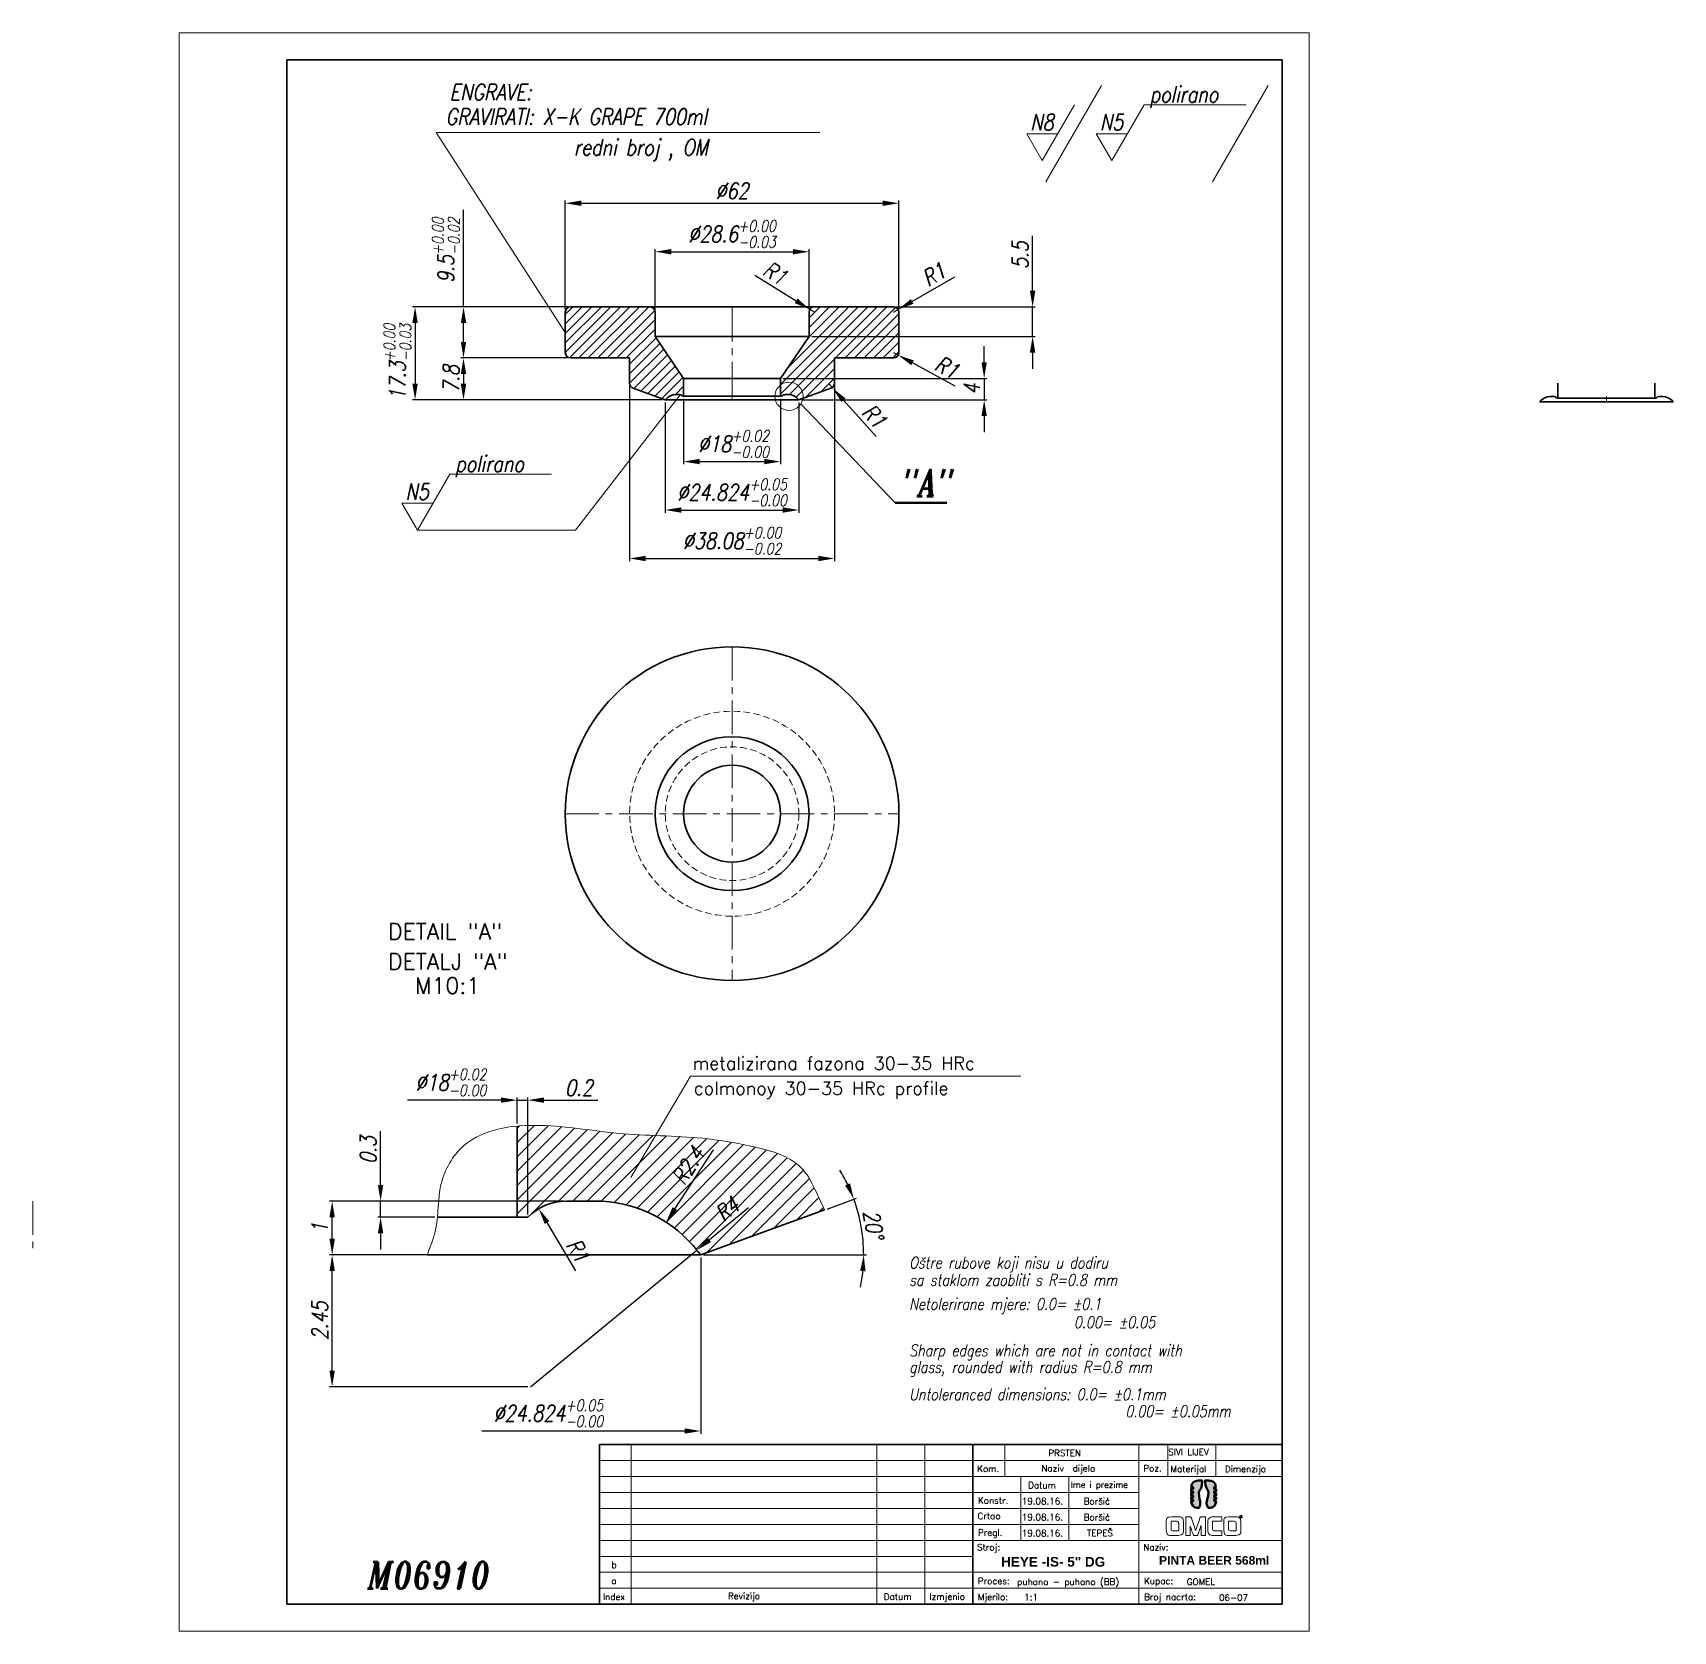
# Model space of a CAD drawing. Extents: x 28 to 333, y 27 to 324.
import ezdxf

# ---------------------------------------------------------------- set-up
doc = ezdxf.new("R2010")
doc.units = 0
doc.header["$LTSCALE"] = 5
doc.header["$MEASUREMENT"] = 0
doc.linetypes.add('CENTER', pattern=[2, 1.25, -0.25, 0.25, -0.25])
doc.linetypes.add('HIDDEN', pattern=[0.375, 0.25, -0.125])
doc.layers.get('0').update_dxf_attribs({"linetype": 'CONTINUOUS', "lineweight": 15})
for name, color, linetype, lineweight in [('1', 1, 'CENTER', 15), ('2', 2, 'HIDDEN', 15), ('3', 3, 'CONTINUOUS', 35), ('4', 5, 'CONTINUOUS', 50), ('8', 251, 'CONTINUOUS', 15)]:
    doc.layers.add(name, color=color, linetype=linetype, lineweight=lineweight)
doc.layers.add('ENGLISH', color=197, linetype='CONTINUOUS')
doc.styles.add('ITALICT', font='ITALICT.shx', dxfattribs={"width": 0.8, "height": 3})
doc.styles.add('ROMANS', font='romans.shx')
doc.dimstyles.new('Stand', dxfattribs={"dimtxt": 3, "dimasz": 3, "dimexe": 0.5, "dimexo": 0.5, "dimgap": 0.8, "dimtad": 1, "dimdsep": 46, "dimtxsty": 'ITALICT', "dimcen": 0, "dimadec": 1, "dimazin": 2, "dimtfac": 1, "dimtmove": 0, "dimatfit": 3, "dimfxl": 1, "dimtolj": 1, "dimtzin": 0, "dimarcsym": 0})
doc.dimstyles.get("Standard").update_dxf_attribs({"dimtxt": 3, "dimasz": 3, "dimexe": 0.5, "dimexo": 0.5, "dimgap": 0.8, "dimtad": 1, "dimlfac": 0.1, "dimdsep": 46, "dimtxsty": 'ITALICT', "dimcen": 0, "dimadec": 1, "dimazin": 2, "dimtfac": 1, "dimtmove": 0, "dimatfit": 3, "dimfxl": 1, "dimtolj": 1, "dimtzin": 0, "dimarcsym": 0})

msp = doc.modelspace()

# ---------------------------------------------------------------- texts
at = {"style": 'ITALICT', "width": 0.8}
for s, height, p in [('polirano', 3, (235.6173, 311.3725)), ('GRAVIRATI: X-K GRAPE 700ml', 3, (104.8029, 307.21)), ('N8', 3, (213.4562, 306.2035)), ('N5', 3, (226.3835, 306.2035)), (' redni broj , OM', 3, (126.9984, 301.5112)), ('polirano', 3, (106.5771, 242.714)), ('"A"', 5, (189.5777, 238.1977)), ('N5', 3, (97.3433, 237.5451)), ('Oštre rubove koji nisu u dodiru ', 2.16, (190.9315, 94.6995)), ('sa staklom zaobliti s R=0.8 mm', 2.16, (190.9315, 91.4722)), ('Netolerirane mjere: 0.0= %%P0.1', 2.16, (190.9315, 87.0129)), ('0.00= %%P0.05', 2.16, (221.5327, 83.6282)), ('M06910', 5, (90.2784, 35.1985))]:
    msp.add_text(s, height=height, dxfattribs=at).set_placement(p)
at = {"style": 'ROMANS'}
for s, height, p in [('DETALJ "A"', 3, (94.0882, 150.2451)), ('M10:1', 3, (99.1133, 145.7468)), ('metalizirana fazona 30-35 HRc', 2.4, (150.6815, 131.6308)), ('PRSTEN', 1.18776, (216.799, 59.8138)), ('SIVI LIJEV', 1.18776, (239.067, 59.973)), ('Kom.', 1.18776, (203.567, 56.8828)), ('Naziv  dijela', 1.18776, (215.5059, 56.9476)), ('Poz.', 1.18776, (234.4456, 56.9692)), ('Materijal', 1.18776, (239.4793, 56.8375)), ('Dimenzija', 1.18776, (249.5988, 56.8402)), ('Datum', 1.18776, (213.0336, 53.8337)), ('Ime i prezime', 1.128372, (220.9705, 53.9454)), ('Konstr.', 1.18776, (203.7108, 50.9915)), ('19.08.16.', 1.18776, (211.8539, 50.8547)), ('Boršić', 1.18776, (223.3537, 50.8547)), ('Crtao', 1.18776, (203.6318, 48.0916)), ('19.08.16.', 1.18776, (211.8539, 47.8853)), ('Boršić', 1.18776, (223.3537, 47.8853)), ('Pregl.', 1.18776, (203.7108, 45.0339)), ('19.08.16.', 1.18776, (211.8539, 44.9159)), ('TEPEŠ', 1.18776, (223.9509, 44.9313)), ('Stroj:', 1.18776, (203.5491, 42.2969)), ('Naziv:', 1.18776, (234.4308, 42.2969)), ('b ', 1.18776, (135.6001, 39.0328)), ('a', 1.1878, (135.6001, 36.0634)), ('Proces:', 1.18776, (203.6929, 36.0373)), ('puhano - puhano (BB)', 1.18776, (211.0011, 35.8777)), ('Kupac:', 1.18776, (234.5746, 36.0373)), ('GOMEL', 1.18776, (242.513, 35.8777)), ('Index', 1.18776, (134.0178, 33.094)), ('Revizija', 1.18776, (157.2654, 33.2399)), ('Datum', 1.18776, (186.2126, 33.1043)), ('Izmjenio', 1.18776, (194.7126, 33.1387)), ('Mjerilo:', 1.18776, (203.6929, 33.0679)), ('1:1', 1.18776, (212.3184, 33.0228)), ('Broj nacrta:', 1.18776, (234.5823, 33.0662)), ('06-07', 1.18776, (248.5047, 32.9287))]:
    msp.add_text(s, height=height, dxfattribs=at).set_placement(p)
at = {"attachment_point": 1, "style": 'ROMANS'}
for s, insert, char_height, width in [('{\\fArial|b1|i0|c238|p34;HEYE -IS- 5" DG}', (208.0042, 41.0882), 1.8, 34.032705), ('{\\fArial|b1|i0|c238|p34;PINTA BEER 568ml}', (237.3515, 41.2507), 1.6, 29.839)]:
    msp.add_mtext(s, dxfattribs=dict(at, insert=insert, char_height=char_height, width=width))
at = {"layer": '8', "style": 'ROMANS'}
for s, height, p in [('DETAIL "A"', 3, (94.0882, 155.8041)), ('colmonoy 30-35 HRc profile', 2.4, (150.8859, 126.9853))]:
    msp.add_text(s, height=height, dxfattribs=at).set_placement(p)
at = {"layer": 'ENGLISH', "style": 'ITALICT', "width": 0.8}
for s, height, p in [('ENGRAVE:', 3, (105.5493, 311.7734)), ('Sharp edges which are not in contact with', 2.16, (190.9315, 78.3759)), ('glass, rounded with radius R=0.8 mm', 2.16, (190.9315, 75.3081)), ('Untoleranced dimensions: 0.0= %%P0.1mm', 2.16, (190.9315, 70.219)), ('0.00= %%P0.05mm', 2.16, (231.1132, 67.0889))]:
    msp.add_text(s, height=height, dxfattribs=at).set_placement(p)

# ---------------------------------------------------------------- blocks, each defined once
blk = doc.blocks.new('*D16')
at = {"color": 0, "lineweight": -2, "transparency": 16777216}
for p, q in [((143.71, 272.97), (143.71, 284.12)), ((146.71, 283.62), (169.31, 283.62)), ((172.31, 272.97), (172.31, 284.12))]:
    blk.add_line(p, q, dxfattribs=at)
at = {"color": 0, "transparency": 16777216}
for points in [[(146.71, 284.12), (146.71, 283.12), (143.71, 283.62)], [(169.31, 284.12), (169.31, 283.12), (172.31, 283.62)]]:
    blk.add_solid(points, dxfattribs=at)
at = {"color": 0, "transparency": 16777216, "insert": (158.01, 286.91), "char_height": 3, "attachment_point": 5, "style": 'ITALICT'}
blk.add_mtext('\\A1;%%C28.6{}{\\H0.71x;\\C3;\\S+0.00^ -0.03;}', dxfattribs=at)
blk = doc.blocks.new('*D17')
at = {"color": 0, "lineweight": -2, "transparency": 16777216}
for p, q in [((127.01, 272.97), (127.01, 293.12)), ((189.01, 272.87), (189.01, 293.12)), ((130.01, 292.62), (186.01, 292.62))]:
    blk.add_line(p, q, dxfattribs=at)
at = {"color": 0, "transparency": 16777216}
for points in [[(130.01, 293.12), (130.01, 292.12), (127.01, 292.62)], [(186.01, 293.12), (186.01, 292.12), (189.01, 292.62)]]:
    blk.add_solid(points, dxfattribs=at)
at = {"color": 0, "transparency": 16777216, "insert": (158.01, 294.92), "char_height": 3, "attachment_point": 5, "style": 'ITALICT'}
blk.add_mtext('\\A1;%%C62', dxfattribs=at)
blk = doc.blocks.new('*D18')
at = {"color": 0, "lineweight": -2, "transparency": 16777216}
for p, q in [((177.05, 259.2), (177.05, 226.12)), ((138.97, 258.7), (138.97, 226.12)), ((141.97, 226.62), (174.05, 226.62))]:
    blk.add_line(p, q, dxfattribs=at)
at = {"color": 0, "transparency": 16777216}
for points in [[(141.97, 227.12), (141.97, 226.12), (138.97, 226.62)], [(174.05, 227.12), (174.05, 226.12), (177.05, 226.62)]]:
    blk.add_solid(points, dxfattribs=at)
at = {"color": 0, "transparency": 16777216, "insert": (158.01, 229.91), "char_height": 3, "attachment_point": 5, "style": 'ITALICT'}
blk.add_mtext('\\A1;%%c38.08{}{\\H0.71x;\\C3;\\S+0.00^ -0.02;}', dxfattribs=at)
blk = doc.blocks.new('*D19')
at = {"color": 0, "lineweight": -2, "transparency": 16777216}
for p, q in [((213.86, 276.37), (213.86, 286.57)), ((188.51, 273.37), (214.36, 273.37)), ((213.86, 267.87), (213.86, 273.37)), ((172.81, 267.87), (214.36, 267.87)), ((213.86, 264.87), (213.86, 261.87))]:
    blk.add_line(p, q, dxfattribs=at)
at = {"color": 0, "transparency": 16777216}
for points in [[(213.36, 276.37), (214.36, 276.37), (213.86, 273.37)], [(213.36, 264.87), (214.36, 264.87), (213.86, 267.87)]]:
    blk.add_solid(points, dxfattribs=at)
at = {"color": 0, "transparency": 16777216, "insert": (211.56, 282.97), "char_height": 3, "attachment_point": 5, "rotation": 90, "style": 'ITALICT'}
blk.add_mtext('\\A1;5.5', dxfattribs=at)
blk = doc.blocks.new('*D20')
at = {"color": 0, "lineweight": -2, "transparency": 16777216}
for p, q in [((162.24, 279.29), (169.92, 274.49)), ((173.31, 272.37), (172.47, 272.9))]:
    blk.add_line(p, q, dxfattribs=at)
at = {"color": 0, "transparency": 16777216}
blk.add_solid([(170.18, 274.92), (169.66, 274.07), (172.47, 272.9)], dxfattribs=at)
at = {"color": 0, "transparency": 16777216, "insert": (166.02, 279.63), "char_height": 3, "attachment_point": 5, "rotation": 328.0372, "style": 'ITALICT'}
blk.add_mtext('\\A1;R1', dxfattribs=at)
blk = doc.blocks.new('*D2')
at = {"color": 0, "lineweight": -2, "transparency": 16777216}
for p, q in [((127.51, 263.87), (107.61, 263.87)), ((108.11, 260.87), (108.11, 259.07)), ((145.1, 256.07), (107.61, 256.07))]:
    blk.add_line(p, q, dxfattribs=at)
at = {"color": 0, "transparency": 16777216}
for points in [[(107.61, 260.87), (108.61, 260.87), (108.11, 263.87)], [(107.61, 259.07), (108.61, 259.07), (108.11, 256.07)]]:
    blk.add_solid(points, dxfattribs=at)
at = {"color": 0, "transparency": 16777216, "insert": (105.81, 259.97), "char_height": 3, "attachment_point": 5, "rotation": 90, "style": 'ITALICT'}
blk.add_mtext('\\A1;7.8', dxfattribs=at)
blk = doc.blocks.new('*D3')
at = {"color": 0, "lineweight": -2, "transparency": 16777216}
for p, q in [((127.51, 273.37), (98.61, 273.37)), ((99.11, 270.37), (99.11, 259.07)), ((145.1, 256.07), (98.61, 256.07))]:
    blk.add_line(p, q, dxfattribs=at)
at = {"color": 0, "transparency": 16777216}
for points in [[(98.61, 270.37), (99.61, 270.37), (99.11, 273.37)], [(98.61, 259.07), (99.61, 259.07), (99.11, 256.07)]]:
    blk.add_solid(points, dxfattribs=at)
at = {"color": 0, "transparency": 16777216, "insert": (95.83, 263.12), "char_height": 3, "attachment_point": 5, "rotation": 90, "style": 'ITALICT'}
blk.add_mtext('\\A1;17.3{}{\\H0.71x;\\C3;\\S+0.00^ -0.03;}', dxfattribs=at)
blk = doc.blocks.new('*D4')
at = {"color": 0, "lineweight": -2, "transparency": 16777216}
for p, q in [((204.86, 263.07), (204.86, 266.07)), ((167.51, 260.07), (205.36, 260.07)), ((204.86, 260.07), (204.86, 256.07)), ((170.93, 256.07), (205.36, 256.07)), ((204.86, 253.07), (204.86, 250.07))]:
    blk.add_line(p, q, dxfattribs=at)
at = {"color": 0, "transparency": 16777216}
for points in [[(204.36, 263.07), (205.36, 263.07), (204.86, 260.07)], [(204.36, 253.07), (205.36, 253.07), (204.86, 256.07)]]:
    blk.add_solid(points, dxfattribs=at)
at = {"color": 0, "transparency": 16777216, "insert": (202.56, 258.07), "char_height": 3, "attachment_point": 5, "rotation": 90, "style": 'ITALICT'}
blk.add_mtext('\\A1;4', dxfattribs=at)
blk = doc.blocks.new('*D5')
at = {"color": 0, "lineweight": -2, "transparency": 16777216}
for p, q in [((126.72, 107.2), (83.2, 107.2)), ((83.7, 100.2), (83.7, 104.2)), ((100.83, 97.2), (83.2, 97.2))]:
    blk.add_line(p, q, dxfattribs=at)
at = {"color": 0, "transparency": 16777216}
for points in [[(83.2, 104.2), (84.2, 104.2), (83.7, 107.2)], [(83.2, 100.2), (84.2, 100.2), (83.7, 97.2)]]:
    blk.add_solid(points, dxfattribs=at)
at = {"color": 0, "transparency": 16777216, "insert": (81.4, 102.2), "char_height": 3, "attachment_point": 5, "rotation": 90, "style": 'ITALICT'}
blk.add_mtext('\\A1;1', dxfattribs=at)
blk = doc.blocks.new('*D6')
at = {"color": 0, "lineweight": -2, "transparency": 16777216}
for p, q in [((92.7, 110.2), (92.7, 120.18)), ((126.72, 107.2), (92.2, 107.2)), ((92.7, 104.2), (92.7, 107.2)), ((102.78, 104.2), (92.2, 104.2)), ((92.7, 101.2), (92.7, 98.2))]:
    blk.add_line(p, q, dxfattribs=at)
at = {"color": 0, "transparency": 16777216}
for points in [[(92.2, 110.2), (93.2, 110.2), (92.7, 107.2)], [(92.2, 101.2), (93.2, 101.2), (92.7, 104.2)]]:
    blk.add_solid(points, dxfattribs=at)
at = {"color": 0, "transparency": 16777216, "insert": (90.4, 116.69), "char_height": 3, "attachment_point": 5, "rotation": 90, "style": 'ITALICT'}
blk.add_mtext('\\A1;0.3', dxfattribs=at)
blk = doc.blocks.new('*D7')
at = {"color": 0, "lineweight": -2, "transparency": 16777216}
for p, q in [((149.01, 256.27), (149.01, 244.12)), ((167.01, 256.27), (167.01, 244.12)), ((152.01, 244.62), (164.01, 244.62))]:
    blk.add_line(p, q, dxfattribs=at)
at = {"color": 0, "transparency": 16777216}
for points in [[(152.01, 245.12), (152.01, 244.12), (149.01, 244.62)], [(164.01, 245.12), (164.01, 244.12), (167.01, 244.62)]]:
    blk.add_solid(points, dxfattribs=at)
at = {"color": 0, "transparency": 16777216, "insert": (158.29, 247.91), "char_height": 3, "attachment_point": 5, "style": 'ITALICT'}
blk.add_mtext('\\A1;%%c18{}{\\H0.71x;\\C3;\\S+0.02^ -0.00;}', dxfattribs=at)
blk = doc.blocks.new('*D8')
at = {"color": 0, "lineweight": -2, "transparency": 16777216}
for p, q in [((145.6, 255.57), (145.6, 235.12)), ((170.43, 255.57), (170.43, 235.12)), ((148.6, 235.62), (167.43, 235.62))]:
    blk.add_line(p, q, dxfattribs=at)
at = {"color": 0, "transparency": 16777216}
for points in [[(148.6, 236.12), (148.6, 235.12), (145.6, 235.62)], [(167.43, 236.12), (167.43, 235.12), (170.43, 235.62)]]:
    blk.add_solid(points, dxfattribs=at)
at = {"color": 0, "transparency": 16777216, "insert": (158.01, 238.91), "char_height": 3, "attachment_point": 5, "style": 'ITALICT'}
blk.add_mtext('\\A1;%%c24.824{}{\\H0.71x;\\C3;\\S+0.05^ -0.00;}', dxfattribs=at)
blk = doc.blocks.new('*D21')
at = {"color": 0, "lineweight": -2, "transparency": 16777216}
for p, q in [((108.11, 273.37), (108.11, 291.4)), ((127.51, 273.37), (107.61, 273.37)), ((108.11, 266.87), (108.11, 270.37)), ((127.51, 263.87), (107.61, 263.87))]:
    blk.add_line(p, q, dxfattribs=at)
at = {"color": 0, "transparency": 16777216}
for points in [[(107.61, 270.37), (108.61, 270.37), (108.11, 273.37)], [(107.61, 266.87), (108.61, 266.87), (108.11, 263.87)]]:
    blk.add_solid(points, dxfattribs=at)
at = {"color": 0, "transparency": 16777216, "insert": (104.83, 283.89), "char_height": 3, "attachment_point": 5, "rotation": 90, "style": 'ITALICT'}
blk.add_mtext('\\A1;9.5{}{\\H0.71x;\\C3;\\S+0.00^ -0.02;}', dxfattribs=at)
blk = doc.blocks.new('*D9')
at = {"color": 0, "lineweight": -2, "transparency": 16777216}
for p, q in [((115.08, 125.97), (97.69, 125.97)), ((118.08, 121.64), (118.08, 126.47))]:
    blk.add_line(p, q, dxfattribs=at)
at = {"color": 0, "transparency": 16777216}
blk.add_solid([(115.08, 126.47), (115.08, 125.47), (118.08, 125.97)], dxfattribs=at)
at = {"color": 0, "transparency": 16777216, "insert": (105.77, 129.26), "char_height": 3, "attachment_point": 5, "style": 'ITALICT'}
blk.add_mtext('\\A1;%%c18{}{\\H0.71x;\\C3;\\S+0.02^ -0.00;}', dxfattribs=at)
blk = doc.blocks.new('*D10')
at = {"color": 0, "lineweight": -2, "transparency": 16777216}
for p, q in [((152.19, 96.7), (152.19, 63.99)), ((149.19, 64.49), (111.51, 64.49))]:
    blk.add_line(p, q, dxfattribs=at)
at = {"color": 0, "transparency": 16777216}
blk.add_solid([(149.19, 64.99), (149.19, 63.99), (152.19, 64.49)], dxfattribs=at)
at = {"color": 0, "transparency": 16777216, "insert": (123.86, 67.78), "char_height": 3, "attachment_point": 5, "style": 'ITALICT'}
blk.add_mtext('\\A1;%%c24.824{}{\\H0.71x;\\C3;\\S+0.05^ -0.00;}', dxfattribs=at)
blk = doc.blocks.new('*D11')
at = {"color": 0, "lineweight": -2, "transparency": 16777216}
for p, q in [((115.08, 125.97), (112.08, 125.97)), ((118.08, 121.64), (118.08, 126.47)), ((118.08, 125.97), (120.08, 125.97)), ((120.08, 104.7), (120.08, 126.47)), ((123.08, 125.97), (133.05, 125.97))]:
    blk.add_line(p, q, dxfattribs=at)
at = {"color": 0, "transparency": 16777216}
for points in [[(115.08, 126.47), (115.08, 125.47), (118.08, 125.97)], [(123.08, 126.47), (123.08, 125.47), (120.08, 125.97)]]:
    blk.add_solid(points, dxfattribs=at)
at = {"color": 0, "transparency": 16777216, "insert": (129.56, 128.27), "char_height": 3, "attachment_point": 5, "style": 'ITALICT'}
blk.add_mtext('\\A1;0.2', dxfattribs=at)
blk = doc.blocks.new('*D12')
at = {"color": 0, "lineweight": -2, "transparency": 16777216}
for p, q in [((188.01, 264.87), (188.89, 264.4)), ((199.49, 258.65), (191.53, 262.97))]:
    blk.add_line(p, q, dxfattribs=at)
at = {"color": 0, "transparency": 16777216}
blk.add_solid([(191.77, 263.41), (191.29, 262.53), (188.89, 264.4)], dxfattribs=at)
at = {"color": 0, "transparency": 16777216, "insert": (197.93, 262.12), "char_height": 3, "attachment_point": 5, "rotation": 331.5266, "style": 'ITALICT'}
blk.add_mtext('\\A1;R1', dxfattribs=at)
blk = doc.blocks.new('*D13')
at = {"color": 0, "lineweight": -2, "transparency": 16777216}
for p, q in [((199.32, 278.91), (191.48, 274.38)), ((188.01, 272.37), (188.88, 272.88))]:
    blk.add_line(p, q, dxfattribs=at)
at = {"color": 0, "transparency": 16777216}
blk.add_solid([(191.23, 274.81), (191.73, 273.95), (188.88, 272.88)], dxfattribs=at)
at = {"color": 0, "transparency": 16777216, "insert": (195.54, 279.39), "char_height": 3, "attachment_point": 5, "rotation": 30.052, "style": 'ITALICT'}
blk.add_mtext('\\A1;R1', dxfattribs=at)
blk = doc.blocks.new('*D14')
at = {"color": 0, "lineweight": -2, "transparency": 16777216}
for p, q in [((175.66, 105.74), (181.11, 107.73)), ((152.69, 97.2), (182.97, 97.2))]:
    blk.add_line(p, q, dxfattribs=at)
for start, end in [(25.6798, 31.3596), (0, 20), (348.6404, 354.3202)]:
    blk.add_arc((152.19, 97.2), 30.28, start, end, dxfattribs=at)
at = {"color": 0, "transparency": 16777216}
for points in [[(179.94, 110.52), (179.02, 110.13), (180.64, 107.56)], [(181.82, 94.23), (182.82, 94.18), (182.47, 97.2)]]:
    blk.add_solid(points, dxfattribs=at)
at = {"color": 0, "transparency": 16777216, "insert": (184.27, 102.86), "char_height": 3, "attachment_point": 5, "rotation": 280, "style": 'ITALICT'}
blk.add_mtext('\\A1;20°', dxfattribs=at)
blk = doc.blocks.new('*D15')
at = {"color": 0, "lineweight": -2, "transparency": 16777216}
for p, q in [((151.69, 97.2), (83.2, 97.2)), ((83.7, 75.7), (83.7, 94.2)), ((120.08, 72.7), (83.2, 72.7))]:
    blk.add_line(p, q, dxfattribs=at)
at = {"color": 0, "transparency": 16777216}
for points in [[(83.2, 94.2), (84.2, 94.2), (83.7, 97.2)], [(83.2, 75.7), (84.2, 75.7), (83.7, 72.7)]]:
    blk.add_solid(points, dxfattribs=at)
at = {"color": 0, "transparency": 16777216, "insert": (81.4, 84.95), "char_height": 3, "attachment_point": 5, "rotation": 90, "style": 'ITALICT'}
blk.add_mtext('\\A1;2.45', dxfattribs=at)
blk = doc.blocks.new('*D22')
at = {"color": 0, "lineweight": -2, "transparency": 16777216}
for p, q in [((176.05, 259), (176.72, 258.25)), ((184.78, 249.28), (178.73, 256.02))]:
    blk.add_line(p, q, dxfattribs=at)
at = {"color": 0, "transparency": 16777216}
blk.add_solid([(179.1, 256.35), (178.35, 255.69), (176.72, 258.25)], dxfattribs=at)
at = {"color": 0, "transparency": 16777216, "insert": (184.46, 253.07), "char_height": 3, "attachment_point": 5, "rotation": 311.912, "style": 'ITALICT'}
blk.add_mtext('\\A1;R1', dxfattribs=at)
blk = doc.blocks.new('*D23')
at = {"color": 0, "lineweight": -2, "transparency": 16777216}
for p, q in [((161.07, 105.96), (153.81, 99.99)), ((120.58, 72.7), (151.49, 98.09))]:
    blk.add_line(p, q, dxfattribs=at)
at = {"color": 0, "transparency": 16777216}
blk.add_solid([(153.49, 100.38), (154.12, 99.61), (151.49, 98.09)], dxfattribs=at)
at = {"color": 0, "transparency": 16777216, "insert": (157.14, 105.71), "char_height": 3, "attachment_point": 5, "rotation": 39.3925, "style": 'ITALICT'}
blk.add_mtext('\\A1;R4', dxfattribs=at)
blk = doc.blocks.new('*D24')
at = {"color": 0, "lineweight": -2, "transparency": 16777216}
blk.add_line((154.52, 116.76), (147.39, 105.82), dxfattribs=at)
at = {"color": 0, "transparency": 16777216}
blk.add_solid([(146.97, 106.1), (147.81, 105.55), (145.76, 103.31)], dxfattribs=at)
at = {"color": 0, "transparency": 16777216, "insert": (149.85, 113.8), "char_height": 3, "attachment_point": 5, "rotation": 56.8993, "style": 'ITALICT'}
blk.add_mtext('\\A1;R2.4', dxfattribs=at)
blk = doc.blocks.new('*D25')
at = {"color": 0, "lineweight": -2, "transparency": 16777216}
blk.add_line((128.97, 94.26), (123.63, 103.21), dxfattribs=at)
at = {"color": 0, "transparency": 16777216}
blk.add_solid([(124.06, 103.47), (123.2, 102.96), (122.09, 105.79)], dxfattribs=at)
at = {"color": 0, "transparency": 16777216, "insert": (129.4, 98.04), "char_height": 3, "attachment_point": 5, "rotation": 300.8378, "style": 'ITALICT'}
blk.add_mtext('\\A1;R1', dxfattribs=at)

# ---------------------------------------------------------------- dimensions: what is measured, and where the dimension line sits
dim = msp.add_linear_dim(base=(108.11, 273.3749), p1=(128.0138, 263.8749), p2=(128.0138, 273.3749), angle=90, text='<>{}{\\H0.71x;\\C3;\\S+0.00^ -0.02;}', dimstyle='Stand', override={"dimtxt": 3, "dimasz": 3, "dimexe": 0.5, "dimexo": 0.5, "dimgap": 0.8, "dimtad": 1, "dimtih": 0, "dimtoh": 0, "dimdec": 2, "dimzin": 8, "dimtxsty": 'ITALICT', "dimcen": 0, "dimaunit": 1, "dimtp": 0, "dimtm": 0.02, "dimtdec": 2, "dimtofl": 1, "dimtvp": 13.888889, "dimtzin": 0})
dim.commit()
dim.dimension.update_dxf_attribs({"geometry": '*D21', "text_midpoint": (104.825, 283.8863)})
for base, p1, p2, text, dimstyle, override, picture, middle in [((189.0138, 292.6221), (127.0138, 272.4749), (189.0138, 272.3749), '%%C<>', 'Stand', {"dimtxt": 3, "dimasz": 3, "dimexe": 0.5, "dimexo": 0.5, "dimgap": 0.8, "dimtad": 1, "dimtih": 0, "dimtoh": 0, "dimdec": 2, "dimzin": 8, "dimtxsty": 'ITALICT', "dimcen": 0, "dimaunit": 1, "dimtdec": 2, "dimtofl": 1, "dimtmove": 0, "dimtvp": 13.888889, "dimtzin": 8}, '*D17', (158.0138, 292.6221)), ((177.0538, 226.6225), (138.9738, 259.2009), (177.0538, 259.7009), '%%c<>{}{\\H0.71x;\\C3;\\S+0.00^ -0.02;}', 'Stand', {"dimaunit": 1, "dimtp": 0, "dimtm": 0.02, "dimtdec": 2, "dimtmove": 0, "dimtvp": 13.888889, "dimtzin": 0}, '*D18', (158.0138, 226.6225)), ((170.4257, 235.6225), (145.6019, 256.0749), (170.4257, 256.0749), '%%c<>{}{\\H0.71x;\\C3;\\S+0.05^ -0.00;}', 'Stand', {"dimdec": 3, "dimaunit": 1, "dimtp": 0.05, "dimtm": 0, "dimtdec": 2, "dimtvp": 13.888889, "dimtzin": 0}, '*D8', (158.0138, 235.6225)), ((167.0138, 244.6225), (149.0138, 256.7749), (167.0138, 256.7749), '%%c<>{}{\\H0.71x;\\C3;\\S+0.02^ -0.00;}', 'Stand', {"dimaunit": 1, "dimtp": 0.02, "dimtm": 0, "dimtdec": 2, "dimtmove": 0, "dimtvp": 13.888889, "dimtzin": 0}, '*D7', (158.2888, 244.6225)), ((118.0757, 125.9737), (28.0757, 104.4428), (118.0757, 121.1404), '%%c<>{}{\\H0.71x;\\C3;\\S+0.02^ -0.00;}', 'Standard', {"dimlfac": 0.2, "dimse1": 1, "dimsd1": 1, "dimtp": 0.02, "dimtm": 0, "dimtdec": 2, "dimtzin": 0}, '*D9', (105.774, 125.9737)), ((28.0757, 64.4939), (152.1945, 97.2038), (28.0757, 97.2038), '%%c<>{}{\\H0.71x;\\C3;\\S+0.05^ -0.00;}', 'Standard', {"dimdec": 3, "dimlfac": 0.2, "dimse2": 1, "dimsd2": 1, "dimtp": 0.05, "dimtm": 0, "dimtdec": 2, "dimtzin": 0}, '*D10', (123.8575, 64.4939))]:
    dim = msp.add_linear_dim(base=base, p1=p1, p2=p2, text=text, dimstyle=dimstyle, override=override)
    dim.commit()
    dim.dimension.update_dxf_attribs({"geometry": picture, "text_midpoint": middle, "dimtype": 160})
dim = msp.add_linear_dim(base=(172.3138, 283.6221), p1=(143.7138, 272.4749), p2=(172.3138, 272.4749), text='%%C<>{}{\\H0.71x;\\C3;\\S+0.00^ -0.03;}', dimstyle='Stand', override={"dimtxt": 3, "dimasz": 3, "dimexe": 0.5, "dimexo": 0.5, "dimgap": 0.8, "dimtad": 1, "dimtih": 0, "dimtoh": 0, "dimdec": 2, "dimzin": 8, "dimtxsty": 'ITALICT', "dimcen": 0, "dimaunit": 1, "dimtp": 0, "dimtm": 0.03, "dimtdec": 2, "dimtofl": 1, "dimtmove": 0, "dimtvp": 13.888889, "dimtzin": 0})
dim.commit()
dim.dimension.update_dxf_attribs({"geometry": '*D16', "text_midpoint": (158.0138, 286.9071)})
for base, p1, p2, override, picture, middle in [((213.8564, 273.3749), (172.3138, 267.8749), (188.0138, 273.3749), {"dimtxt": 3, "dimasz": 3, "dimexe": 0.5, "dimexo": 0.5, "dimgap": 0.8, "dimtad": 1, "dimtih": 0, "dimtoh": 0, "dimdec": 2, "dimzin": 8, "dimtxsty": 'ITALICT', "dimcen": 0, "dimaunit": 1, "dimtdec": 2, "dimtofl": 1, "dimtmove": 0, "dimtvp": 13.888889, "dimtzin": 8}, '*D19', (213.8564, 282.9749)), ((92.6968, 107.2038), (103.2829, 104.2038), (127.2171, 107.2038), {"dimlfac": 0.1, "dimaunit": 1, "dimtvp": 13.888889, "dimtzin": 8}, '*D6', (92.6968, 116.6895))]:
    dim = msp.add_linear_dim(base=base, p1=p1, p2=p2, angle=90, dimstyle='Stand', override=override)
    dim.commit()
    dim.dimension.update_dxf_attribs({"geometry": picture, "text_midpoint": middle, "dimtype": 160})
dim = msp.add_radius_dim(center=(173.3138, 272.3749), mpoint=(172.4654, 272.9042), text='R1', dimstyle='Stand', override={"dimtxt": 3, "dimasz": 3, "dimexe": 0.5, "dimexo": 0.5, "dimgap": 0.8, "dimtad": 1, "dimtih": 0, "dimtoh": 0, "dimdec": 2, "dimzin": 8, "dimtxsty": 'ITALICT', "dimcen": 0, "dimaunit": 1, "dimtdec": 2, "dimtofl": 1, "dimtvp": 13.888889, "dimtzin": 8})
dim.commit()
dim.dimension.update_dxf_attribs({"geometry": '*D20', "text_midpoint": (166.0232, 279.635)})
for center, mpoint, picture, middle in [((188.0138, 272.3749), (188.8794, 272.8757), '*D13', (195.5424, 279.3879)), ((188.0138, 264.8749), (188.8929, 264.3981), '*D12', (197.9258, 262.1155)), ((176.0538, 258.9971), (176.7218, 258.2529), '*D22', (184.4644, 253.0705))]:
    dim = msp.add_radius_dim(center=center, mpoint=mpoint, dimstyle='Stand')
    dim.commit()
    dim.dimension.update_dxf_attribs({"geometry": picture, "text_midpoint": middle})
dim = msp.add_linear_dim(base=(99.11, 256.0749), p1=(128.0138, 273.3749), p2=(145.6019, 256.0749), angle=90, text='<>{}{\\H0.71x;\\C3;\\S+0.00^ -0.03;}', dimstyle='Stand', override={"dimtxt": 3, "dimasz": 3, "dimexe": 0.5, "dimexo": 0.5, "dimgap": 0.8, "dimtad": 1, "dimtih": 0, "dimtoh": 0, "dimdec": 2, "dimzin": 8, "dimtxsty": 'ITALICT', "dimcen": 0, "dimaunit": 1, "dimtp": 0, "dimtm": 0.03, "dimtdec": 2, "dimtofl": 1, "dimtmove": 0, "dimtvp": 13.888889, "dimtzin": 0})
dim.commit()
dim.dimension.update_dxf_attribs({"geometry": '*D3', "text_midpoint": (99.11, 263.1249), "dimtype": 160})
for base, p1, p2, override, picture, middle in [((204.8564, 256.0749), (167.0138, 260.0749), (170.4257, 256.0749), {"dimtxt": 3, "dimasz": 3, "dimexe": 0.5, "dimexo": 0.5, "dimgap": 0.8, "dimtad": 1, "dimtih": 0, "dimtoh": 0, "dimdec": 2, "dimzin": 8, "dimtxsty": 'ITALICT', "dimcen": 0, "dimaunit": 1, "dimtdec": 2, "dimtofl": 1, "dimtmove": 0, "dimtvp": 13.888889, "dimtzin": 8}, '*D4', (202.5564, 258.0749)), ((108.11, 256.0749), (128.0138, 263.8749), (145.6019, 256.0749), {"dimtxt": 3, "dimasz": 3, "dimexe": 0.5, "dimexo": 0.5, "dimgap": 0.8, "dimtad": 1, "dimtih": 0, "dimtoh": 0, "dimdec": 2, "dimzin": 8, "dimtxsty": 'ITALICT', "dimcen": 0, "dimaunit": 1, "dimtdec": 2, "dimtofl": 1, "dimtmove": 0, "dimtvp": 13.888889, "dimtzin": 8}, '*D2', (105.81, 259.9749)), ((83.6968, 107.2038), (101.3301, 97.2038), (127.2171, 107.2038), {"dimtxt": 3, "dimasz": 3, "dimexe": 0.5, "dimexo": 0.5, "dimgap": 0.8, "dimtad": 1, "dimtih": 0, "dimtoh": 0, "dimdec": 2, "dimlfac": 0.1, "dimzin": 8, "dimtxsty": 'ITALICT', "dimcen": 0, "dimaunit": 1, "dimtdec": 2, "dimtofl": 1, "dimtmove": 0, "dimtvp": 13.888889, "dimtzin": 8}, '*D5', (81.3968, 102.2038)), ((83.6968, 97.2038), (120.5757, 72.7038), (152.1945, 97.2038), {"dimlfac": 0.1, "dimaunit": 1, "dimtol": 0, "dimlim": 0, "dimtp": 0, "dimtm": 0, "dimtfac": 1, "dimtdec": 2, "dimtvp": 13.888889, "dimtolj": 1, "dimtzin": 0}, '*D15', (81.3968, 84.9538))]:
    dim = msp.add_linear_dim(base=base, p1=p1, p2=p2, angle=90, dimstyle='Stand', override=override)
    dim.commit()
    dim.dimension.update_dxf_attribs({"geometry": picture, "text_midpoint": middle})
dim = msp.add_linear_dim(base=(120.0757, 125.9737), p1=(118.0757, 121.1404), p2=(120.0757, 104.2038), dimstyle='Standard', override={"dimtol": 0, "dimlim": 0, "dimtp": 0, "dimtm": 0, "dimtfac": 1, "dimtdec": 4, "dimtolj": 1, "dimtzin": 0})
dim.commit()
dim.dimension.update_dxf_attribs({"geometry": '*D11', "text_midpoint": (129.5614, 128.2737)})
for center, mpoint, override, picture, middle in [((132.6484, 83.2038), (145.7551, 103.3089), {"dimlfac": 0.1, "dimaunit": 1, "dimtofl": 0, "dimtvp": 13.888889}, '*D24', (149.8512, 113.8037)), ((120.5757, 72.7038), (151.4883, 98.089), {"dimlfac": 0.1, "dimaunit": 1, "dimtvp": 13.888889}, '*D23', (157.1386, 105.705))]:
    dim = msp.add_radius_dim(center=center, mpoint=mpoint, dimstyle='Stand', override=override)
    dim.commit()
    dim.dimension.update_dxf_attribs({"geometry": picture, "text_midpoint": middle})
dim = msp.add_angular_dim_2l(base=(182.265, 100.7185), line1=((152.1945, 97.2038), (175.1882, 105.5728)), line2=((152.1945, 97.2038), (101.3301, 97.2038)), dimstyle='Stand')
dim.commit()
dim.dimension.update_dxf_attribs({"geometry": '*D14', "text_midpoint": (184.2748, 102.8604)})
dim = msp.add_radius_dim(center=(127.2171, 97.2038), mpoint=(122.091, 105.79), dimstyle='Stand', override={"dimlfac": 0.1, "dimaunit": 1, "dimtofl": 0, "dimtvp": 13.888889})
dim.commit()
dim.dimension.update_dxf_attribs({"geometry": '*D25', "text_midpoint": (127.4221, 96.8603), "dimtype": 164})

# ---------------------------------------------------------------- hatches: boundary and pattern name
at = {"layer": '4'}
h = msp.add_hatch(color=142, dxfattribs=at)
edge = h.paths.add_edge_path()
edge.add_spline(control_points=[(243.3154, 51.4283), (243.3154, 51.4283), (243.3154, 51.4283), (243.3154, 51.4283), (243.3154, 51.4283), (243.4476, 50.2586), (244.4809, 50.1984), (244.6336, 50.1984), (244.6336, 50.1984), (244.6336, 50.1984), (244.7482, 50.1984), (244.7482, 50.1984), (244.7482, 50.1984), (245.2908, 50.9786), (244.7443, 52.1157), (244.7443, 52.9286), (244.7443, 52.9286), (244.7443, 53.5669), (245.3064, 53.7378), (245.3679, 55.2697), (245.3679, 55.2697), (244.7195, 55.2697), (244.7195, 55.2697), (244.7195, 55.2697), (243.6249, 55.2697), (243.3753, 54.4254), (243.3183, 54.0398)], knot_values=[0.8095238, 0.8095238, 0.8095238, 0.8095238, 0.80952381, 0.80952381, 0.80952381, 0.80952381, 0.85714286, 0.85714286, 0.85714286, 0.85714286, 0.9047619, 0.9047619, 0.9047619, 0.90476191, 0.95238095, 0.95238095, 0.95238095, 0.95238095, 1, 1, 1, 1.04761905, 1.04761905, 1.04761905, 1.04761905, 1.0952381, 1.0952381, 1.0952381, 1.0952381], degree=3, periodic=0)
edge.add_spline(control_points=[(243.3183, 54.0398), (243.3183, 54.0398), (243.6894, 54.0398), (243.6894, 54.0398)], knot_values=[0.0952381, 0.0952381, 0.0952381, 0.0952381, 0.14285714, 0.14285714, 0.14285714, 0.14285714], degree=3, periodic=0)
edge.add_spline(control_points=[(243.6894, 54.0398), (243.6894, 54.0398), (243.6894, 54.0398), (243.6894, 54.0398), (243.6894, 54.0398), (243.6894, 54.0398), (243.6894, 53.7292), (243.6894, 53.7292)], knot_values=[0.14285714, 0.14285714, 0.14285714, 0.14285714, 0.14285714, 0.14285714, 0.14285714, 0.14285714, 0.19047618, 0.19047618, 0.19047618, 0.19047618], degree=3, periodic=0)
edge.add_spline(control_points=[(243.6894, 53.7292), (243.6894, 53.7292), (243.6894, 53.7292), (243.6894, 53.7292), (243.6894, 53.7292), (243.6894, 53.7292), (243.3012, 53.7292), (243.3012, 53.7292)], knot_values=[0.19047618, 0.19047618, 0.19047618, 0.19047618, 0.19047619, 0.19047619, 0.19047619, 0.19047619, 0.23809523, 0.23809523, 0.23809523, 0.23809523], degree=3, periodic=0)
edge.add_spline(control_points=[(243.3012, 53.7292), (243.3012, 53.7292), (243.3012, 53.7292), (243.3012, 53.7292), (243.3012, 53.7292), (243.3012, 53.7292), (243.3012, 53.2728), (243.3012, 53.2728)], knot_values=[0.23809523, 0.23809523, 0.23809523, 0.23809523, 0.23809524, 0.23809524, 0.23809524, 0.23809524, 0.28571428, 0.28571428, 0.28571428, 0.28571428], degree=3, periodic=0)
edge.add_spline(control_points=[(243.3012, 53.2728), (243.3012, 53.2728), (243.3012, 53.2728), (243.3012, 53.2728), (243.3012, 53.2728), (243.3012, 53.2728), (243.6894, 53.2728), (243.6894, 53.2728)], knot_values=[0.28571428, 0.28571428, 0.28571428, 0.28571428, 0.28571429, 0.28571429, 0.28571429, 0.28571429, 0.33333333, 0.33333333, 0.33333333, 0.33333333], degree=3, periodic=0)
edge.add_spline(control_points=[(243.6894, 53.2728), (243.6894, 53.2728), (243.6894, 53.2728), (243.6894, 53.2728), (243.6894, 53.2728), (243.6894, 53.2728), (243.6894, 52.9623), (243.6894, 52.9623)], knot_values=[0.33333333, 0.33333333, 0.33333333, 0.33333333, 0.33333333, 0.33333333, 0.33333333, 0.33333333, 0.38095238, 0.38095238, 0.38095238, 0.38095238], degree=3, periodic=0)
edge.add_spline(control_points=[(243.6894, 52.9623), (243.6894, 52.9623), (243.6894, 52.9623), (243.6894, 52.9623), (243.6894, 52.9623), (243.6894, 52.9623), (243.3012, 52.9623), (243.3012, 52.9623)], knot_values=[0.38095238, 0.38095238, 0.38095238, 0.38095238, 0.38095238, 0.38095238, 0.38095238, 0.38095238, 0.42857143, 0.42857143, 0.42857143, 0.42857143], degree=3, periodic=0)
edge.add_spline(control_points=[(243.3012, 52.9623), (243.3012, 52.9623), (243.3012, 52.9623), (243.3012, 52.9623), (243.3012, 52.9623), (243.3012, 52.9623), (243.3012, 52.5059), (243.3012, 52.5059)], knot_values=[0.42857143, 0.42857143, 0.42857143, 0.42857143, 0.42857143, 0.42857143, 0.42857143, 0.42857143, 0.47619047, 0.47619047, 0.47619047, 0.47619047], degree=3, periodic=0)
edge.add_spline(control_points=[(243.3012, 52.5059), (243.3012, 52.5059), (243.3012, 52.5059), (243.3012, 52.5059), (243.3012, 52.5059), (243.3012, 52.5059), (243.6894, 52.5059), (243.6894, 52.5059)], knot_values=[0.47619047, 0.47619047, 0.47619047, 0.47619047, 0.47619048, 0.47619048, 0.47619048, 0.47619048, 0.52380952, 0.52380952, 0.52380952, 0.52380952], degree=3, periodic=0)
edge.add_spline(control_points=[(243.6894, 52.5059), (243.6894, 52.5059), (243.6894, 52.5059), (243.6894, 52.5059), (243.6894, 52.5059), (243.6894, 52.5059), (243.6894, 52.1953), (243.6894, 52.1953)], knot_values=[0.52380952, 0.52380952, 0.52380952, 0.52380952, 0.52380952, 0.52380952, 0.52380952, 0.52380952, 0.57142856, 0.57142856, 0.57142856, 0.57142856], degree=3, periodic=0)
edge.add_spline(control_points=[(243.6894, 52.1953), (243.6894, 52.1953), (243.6894, 52.1953), (243.6894, 52.1953), (243.6894, 52.1953), (243.6894, 52.1953), (243.3012, 52.1953), (243.3012, 52.1953)], knot_values=[0.57142856, 0.57142856, 0.57142856, 0.57142856, 0.57142857, 0.57142857, 0.57142857, 0.57142857, 0.61904761, 0.61904761, 0.61904761, 0.61904761], degree=3, periodic=0)
edge.add_spline(control_points=[(243.3012, 52.1953), (243.3012, 52.1953), (243.3012, 52.1953), (243.3012, 52.1953), (243.3012, 52.1953), (243.3012, 52.1953), (243.3012, 51.7389), (243.3012, 51.7389)], knot_values=[0.61904761, 0.61904761, 0.61904761, 0.61904761, 0.61904762, 0.61904762, 0.61904762, 0.61904762, 0.66666666, 0.66666666, 0.66666666, 0.66666666], degree=3, periodic=0)
edge.add_spline(control_points=[(243.3012, 51.7389), (243.3012, 51.7389), (243.3012, 51.7389), (243.3012, 51.7389), (243.3012, 51.7389), (243.3012, 51.7389), (243.6894, 51.7389), (243.6894, 51.7389)], knot_values=[0.66666666, 0.66666666, 0.66666666, 0.66666666, 0.66666667, 0.66666667, 0.66666667, 0.66666667, 0.71428571, 0.71428571, 0.71428571, 0.71428571], degree=3, periodic=0)
edge.add_spline(control_points=[(243.6894, 51.7389), (243.6894, 51.7389), (243.6894, 51.7389), (243.6894, 51.7389), (243.6894, 51.7389), (243.6894, 51.7389), (243.6894, 51.4283), (243.6894, 51.4283)], knot_values=[0.71428571, 0.71428571, 0.71428571, 0.71428571, 0.71428571, 0.71428571, 0.71428571, 0.71428572, 0.76190476, 0.76190476, 0.76190476, 0.76190476], degree=3, periodic=0)
edge.add_spline(control_points=[(243.6894, 51.4283), (243.6894, 51.4283), (243.6894, 51.4283), (243.6894, 51.4283), (243.6894, 51.4283), (243.6894, 51.4283), (243.3154, 51.4283), (243.3154, 51.4283)], knot_values=[0.76190476, 0.76190476, 0.76190476, 0.76190476, 0.76190476, 0.76190476, 0.76190476, 0.76190476, 0.8095238, 0.8095238, 0.8095238, 0.8095238], degree=3, periodic=0)
h = msp.add_hatch(color=253, dxfattribs=at)
edge = h.paths.add_edge_path()
edge.add_spline(control_points=[(247.572, 52.5059), (247.572, 52.5059), (247.572, 52.5059), (247.572, 52.5059), (247.572, 52.5059), (247.572, 52.5059), (247.9602, 52.5059), (247.9602, 52.5059)], knot_values=[0.23809523, 0.23809523, 0.23809523, 0.23809523, 0.23809524, 0.23809524, 0.23809524, 0.23809524, 0.28571428, 0.28571428, 0.28571428, 0.28571428], degree=3, periodic=0)
edge.add_spline(control_points=[(247.9602, 52.5059), (247.9602, 52.5059), (247.9602, 52.5059), (247.9602, 52.5059), (247.9602, 52.5059), (247.9602, 52.5059), (247.9602, 52.9623), (247.9602, 52.9623)], knot_values=[0.28571428, 0.28571428, 0.28571428, 0.28571428, 0.28571429, 0.28571429, 0.28571429, 0.28571429, 0.33333332, 0.33333332, 0.33333332, 0.33333332], degree=3, periodic=0)
edge.add_spline(control_points=[(247.9602, 52.9623), (247.9602, 52.9623), (247.9602, 52.9623), (247.9602, 52.9623), (247.9602, 52.9623), (247.9602, 52.9623), (247.572, 52.9623), (247.572, 52.9623)], knot_values=[0.33333332, 0.33333332, 0.33333332, 0.33333332, 0.33333333, 0.33333333, 0.33333333, 0.33333333, 0.38095238, 0.38095238, 0.38095238, 0.38095238], degree=3, periodic=0)
edge.add_spline(control_points=[(247.572, 52.9623), (247.572, 52.9623), (247.572, 52.9623), (247.572, 52.9623), (247.572, 52.9623), (247.572, 52.9623), (247.572, 53.2728), (247.572, 53.2728)], knot_values=[0.38095238, 0.38095238, 0.38095238, 0.38095238, 0.38095238, 0.38095238, 0.38095238, 0.38095238, 0.42857143, 0.42857143, 0.42857143, 0.42857143], degree=3, periodic=0)
edge.add_spline(control_points=[(247.572, 53.2728), (247.572, 53.2728), (247.572, 53.2728), (247.572, 53.2728), (247.572, 53.2728), (247.572, 53.2728), (247.9602, 53.2728), (247.9602, 53.2728)], knot_values=[0.42857143, 0.42857143, 0.42857143, 0.42857143, 0.42857143, 0.42857143, 0.42857143, 0.42857143, 0.47619047, 0.47619047, 0.47619047, 0.47619047], degree=3, periodic=0)
edge.add_spline(control_points=[(247.9602, 53.2728), (247.9602, 53.2728), (247.9602, 53.2728), (247.9602, 53.2728), (247.9602, 53.2728), (247.9602, 53.2728), (247.9602, 53.7292), (247.9602, 53.7292)], knot_values=[0.47619047, 0.47619047, 0.47619047, 0.47619047, 0.47619048, 0.47619048, 0.47619048, 0.47619048, 0.52380952, 0.52380952, 0.52380952, 0.52380952], degree=3, periodic=0)
edge.add_spline(control_points=[(247.9602, 53.7292), (247.9602, 53.7292), (247.9602, 53.7292), (247.9602, 53.7292), (247.9602, 53.7292), (247.9602, 53.7292), (247.572, 53.7292), (247.572, 53.7292)], knot_values=[0.52380952, 0.52380952, 0.52380952, 0.52380952, 0.52380952, 0.52380952, 0.52380952, 0.52380952, 0.57142857, 0.57142857, 0.57142857, 0.57142857], degree=3, periodic=0)
edge.add_spline(control_points=[(247.572, 53.7292), (247.572, 53.7292), (247.572, 53.7292), (247.572, 53.7292), (247.572, 53.7292), (247.572, 53.7292), (247.572, 54.0398), (247.572, 54.0398)], knot_values=[0.57142857, 0.57142857, 0.57142857, 0.57142857, 0.57142857, 0.57142857, 0.57142857, 0.57142857, 0.61904762, 0.61904762, 0.61904762, 0.61904762], degree=3, periodic=0)
edge.add_spline(control_points=[(247.572, 54.0398), (247.572, 54.0398), (247.572, 54.0398), (247.572, 54.0398), (247.572, 54.0398), (247.572, 54.0398), (247.9449, 54.0398), (247.9449, 54.0398)], knot_values=[0.61904762, 0.61904762, 0.61904762, 0.61904762, 0.61904762, 0.61904762, 0.61904762, 0.61904762, 0.66666666, 0.66666666, 0.66666666, 0.66666666], degree=3, periodic=0)
edge.add_spline(control_points=[(247.9449, 54.0398), (247.9449, 54.0398), (247.9449, 54.0398), (247.9449, 54.0398), (247.9449, 54.0398), (247.8084, 55.2018), (246.7802, 55.2697), (246.6279, 55.2697), (246.6279, 55.2697), (246.6279, 55.2697), (245.8933, 55.2697), (245.8933, 55.2697)], knot_values=[0.66666666, 0.66666666, 0.66666666, 0.66666666, 0.66666667, 0.66666667, 0.66666667, 0.66666667, 0.71428571, 0.71428571, 0.71428571, 0.71428572, 0.76190476, 0.76190476, 0.76190476, 0.76190476], degree=3, periodic=0)
edge.add_spline(control_points=[(245.8933, 55.2697), (245.8933, 55.2697), (245.8933, 55.2697), (245.8933, 55.2697), (245.8933, 55.2697), (245.955, 53.7378), (246.5173, 53.5669), (246.5173, 52.9286), (246.5173, 52.9286), (246.5173, 52.1157), (245.9707, 50.9786), (246.5133, 50.1984), (246.5133, 50.1984), (246.5133, 50.1984), (246.5505, 50.1984), (246.5505, 50.1984), (246.5505, 50.1984), (247.6451, 50.1984), (247.8896, 51.0427), (247.9443, 51.4283)], knot_values=[0.76190476, 0.76190476, 0.76190476, 0.76190476, 0.76190476, 0.76190476, 0.76190476, 0.76190476, 0.80952381, 0.80952381, 0.80952381, 0.80952381, 0.85714286, 0.85714286, 0.85714286, 0.85714286, 0.9047619, 0.9047619, 0.9047619, 0.90476191, 0.95238095, 0.95238095, 0.95238095, 0.95238095], degree=3, periodic=0)
edge.add_spline(control_points=[(247.9443, 51.4283), (247.9443, 51.4283), (247.572, 51.4283), (247.572, 51.4283), (247.572, 51.4283), (247.572, 51.7389), (247.572, 51.7389)], knot_values=[0.95238095, 0.95238095, 0.95238095, 0.95238095, 1, 1, 1, 1.04761904, 1.04761904, 1.04761904, 1.04761904], degree=3, periodic=0)
edge.add_spline(control_points=[(247.572, 51.7389), (247.572, 51.7389), (247.572, 51.7389), (247.572, 51.7389), (247.572, 51.7389), (247.572, 51.7389), (247.9602, 51.7389), (247.9602, 51.7389)], knot_values=[0.04761904, 0.04761904, 0.04761904, 0.04761904, 0.04761905, 0.04761905, 0.04761905, 0.04761905, 0.09523809, 0.09523809, 0.09523809, 0.09523809], degree=3, periodic=0)
edge.add_spline(control_points=[(247.9602, 51.7389), (247.9602, 51.7389), (247.9602, 51.7389), (247.9602, 51.7389), (247.9602, 51.7389), (247.9602, 51.7389), (247.9602, 52.1953), (247.9602, 52.1953)], knot_values=[0.09523809, 0.09523809, 0.09523809, 0.09523809, 0.0952381, 0.0952381, 0.0952381, 0.0952381, 0.14285714, 0.14285714, 0.14285714, 0.14285714], degree=3, periodic=0)
edge.add_spline(control_points=[(247.9602, 52.1953), (247.9602, 52.1953), (247.9602, 52.1953), (247.9602, 52.1953), (247.9602, 52.1953), (247.9602, 52.1953), (247.572, 52.1953), (247.572, 52.1953)], knot_values=[0.14285714, 0.14285714, 0.14285714, 0.14285714, 0.14285714, 0.14285714, 0.14285714, 0.14285714, 0.19047618, 0.19047618, 0.19047618, 0.19047618], degree=3, periodic=0)
edge.add_spline(control_points=[(247.572, 52.1953), (247.572, 52.1953), (247.572, 52.1953), (247.572, 52.1953), (247.572, 52.1953), (247.572, 52.1953), (247.572, 52.5059), (247.572, 52.5059)], knot_values=[0.19047618, 0.19047618, 0.19047618, 0.19047618, 0.19047619, 0.19047619, 0.19047619, 0.19047619, 0.23809523, 0.23809523, 0.23809523, 0.23809523], degree=3, periodic=0)
at = {"layer": '8'}
h = msp.add_hatch(dxfattribs=at)
h.set_pattern_fill('ANSI31', color=256, scale=10)
h.paths.add_polyline_path([(143.7138, 267.8749), (143.7138, 272.3749, 0.41421356), (142.7138, 273.3749), (128.0138, 273.3749, 0.41421356), (127.0138, 272.3749), (127.0138, 264.8749, 0.41421356), (128.0138, 263.8749), (138.9738, 263.8749), (138.9738, 259.1875, 0.31529879), (139.6318, 258.2478), (145.6019, 256.0749, -0.01415561), (145.7456, 256.2499, -0.21705504), (147.5565, 257.0749), (148.0997, 257.0749, -0.20151275), (148.8138, 256.7749), (149.0138, 256.7749), (149.0138, 260.0749)])
h.paths.add_polyline_path([(167.0138, 258.8445), (167.0138, 256.7749), (167.2138, 256.7749, -0.20151275), (167.928, 257.0749), (168.4711, 257.0749, -0.21705504), (170.282, 256.2499, -0.01415561), (170.4257, 256.0749), (171.1815, 256.3499, 0.03832915), (171.2122, 256.7501, 0.61866628)])
h.paths.add_polyline_path([(177.0538, 263.8749), (188.0138, 263.8749, 0.41421356), (189.0138, 264.8749), (189.0138, 272.3749, 0.41421356), (188.0138, 273.3749), (173.3138, 273.3749, 0.41421356), (172.3138, 272.3749), (172.3138, 267.8749), (167.0138, 260.0749), (167.0138, 258.8445, -0.61866628), (171.2122, 256.7501, -0.03832915), (171.1815, 256.3499), (176.3958, 258.2478, 0.31529879), (177.0538, 259.1875)])
h = msp.add_hatch(dxfattribs=at)
h.set_pattern_fill('ANSI31', color=256, scale=15)
edge = h.paths.add_edge_path()
edge.add_spline(control_points=[(143.784, 119.3938), (141.4809, 119.4892), (134.3139, 119.8146), (126.1271, 121.3934), (119.5268, 121.2706), (118.0757, 121.1404)], knot_values=[45.80605497, 45.80605497, 45.80605497, 45.80605497, 52.68756144, 67.23597214, 71.40285961, 71.40285961, 71.40285961, 71.40285961], degree=3, periodic=0)
edge.add_line((118.0757, 121.1404), (118.0757, 104.2038))
edge.add_line((118.0757, 104.2038), (120.0757, 104.2038))
edge.add_arc((127.2171, 97.2038), 10, 90, 135.572996, ccw=False)
edge.add_line((127.2171, 107.2038), (132.6484, 107.2038))
edge.add_arc((132.6484, 83.2038), 24, 41.014154, 90, ccw=False)
edge.add_arc((120.5757, 72.7038), 40, 37.77049, 41.014293, ccw=False)
edge.add_line((152.1945, 97.2038), (175.1882, 105.5728))
edge.add_spline(control_points=[(175.1882, 105.5728), (173.3469, 109.6031), (171.0917, 115.0206), (161.6948, 117.5491), (152.6916, 119.0549), (146.7136, 119.2724), (143.784, 119.3938)], knot_values=[10.74963297, 10.74963297, 10.74963297, 10.74963297, 17.75549842, 27.96088577, 37.05281861, 45.80605497, 45.80605497, 45.80605497, 45.80605497], degree=3, periodic=0)
h.paths.add_polyline_path([(156.1321, 101.9671), (161.0009, 105.9653), (158.145, 109.4429), (153.2763, 105.4448)], flags=24)
h.paths.add_polyline_path([(149.0172, 108.4043), (154.4549, 116.7455), (150.6852, 119.203), (145.2474, 110.8618)], flags=24)

# ---------------------------------------------------------------- linework, layer by layer
for p, q in [((265.2574, 324.2933), (55.2574, 324.2933)), ((55.2574, 324.2933), (55.2574, 27.2933)), ((265.2574, 27.2933), (265.2574, 324.2933)), ((226.6605, 314.5108), (216.3186, 296.604)), ((257.647, 314.5108), (247.3051, 296.604)), ((215.6569, 300.5415), (221.6569, 310.9338)), ((228.5842, 300.5415), (234.5842, 310.9338)), ((234.5842, 310.9338), (253.5308, 310.9338)), ((174.3043, 305.7876), (103.0526, 305.7876)), ((103.0526, 305.7876), (127.0138, 268.6249)), ((218.5424, 305.5395), (212.7713, 305.5395)), ((212.7713, 305.5395), (215.6569, 300.5415)), ((231.4698, 305.5395), (225.6986, 305.5395)), ((225.6986, 305.5395), (228.5842, 300.5415)), ((128.9309, 231.8831), (148.3471, 257.0438)), ((170.8204, 255.3714), (188.3226, 236.9431)), ((99.5441, 231.8831), (105.5441, 242.2754)), ((105.5441, 242.2754), (124.4907, 242.2754)), ((102.4296, 236.881), (96.6585, 236.881)), ((96.6585, 236.881), (99.5441, 231.8831)), ((99.5441, 231.8831), (128.9309, 231.8831)), ((139.1813, 111.6), (150.2812, 130.3955)), ((150.2812, 130.3955), (211.6593, 130.3955)), ((139.2938, 61.9873), (139.2938, 32.2933)), ((184.9286, 61.9873), (184.9286, 32.2933)), ((193.8368, 61.9873), (193.8368, 32.2933)), ((208.6838, 61.9873), (208.6838, 56.0485)), ((233.6267, 61.9873), (233.6267, 32.2933)), ((238.9717, 61.9873), (238.9717, 56.0485)), ((247.8799, 61.9873), (247.8799, 56.0485)), ((133.355, 59.0179), (260.2574, 59.0179)), ((260.2574, 56.0485), (133.355, 56.0485)), ((211.6532, 56.0485), (211.6532, 44.1709)), ((220.5614, 56.0485), (220.5614, 44.1709)), ((133.355, 53.0791), (233.6267, 53.0791)), ((133.355, 50.1097), (233.6267, 50.1097)), ((133.355, 47.1403), (233.6267, 47.1403)), ((133.355, 44.1709), (260.2574, 44.1709)), ((202.745, 41.2015), (133.355, 41.2015)), ((133.355, 38.2321), (260.2574, 38.2321)), ((133.355, 35.2627), (260.2574, 35.2627)), ((55.2574, 27.2933), (265.2574, 27.2933))]:
    msp.add_line(p, q)
msp.add_circle((168.5906, 256.7501), 2.6216)
for points, knots in [([(175.1882, 105.5728), (173.3469, 109.6031), (171.0917, 115.0206), (161.6948, 117.5491), (150.4829, 119.4242), (137.1135, 119.2748), (122.7511, 122.0444), (108.7663, 120.3473), (103.0648, 110.4683), (103.6814, 103.0197), (101.9888, 98.8331), (101.3301, 97.2038)], [10.74963297, 10.74963297, 10.74963297, 10.74963297, 17.75549842, 27.96088577, 37.05281861, 52.68756144, 67.23597214, 81.95800237, 90.36437152, 98.55604128, 103.77516436, 103.77516436, 103.77516436, 103.77516436]), ([(252.5682, 48.3248), (252.4396, 48.3248), (252.3352, 48.4293), (252.3352, 48.5577), (252.3352, 48.5577), (252.3352, 48.6862), (252.4396, 48.7907), (252.5682, 48.7907), (252.5682, 48.7907), (252.6967, 48.7907), (252.8011, 48.6862), (252.8011, 48.5577), (252.8011, 48.5577), (252.8011, 48.4293), (252.6967, 48.3248), (252.5682, 48.3248)], [0, 0, 0, 0, 0.25, 0.25, 0.25, 0.375, 0.5, 0.5, 0.5, 0.625, 0.75, 0.75, 0.75, 0.875, 1, 1, 1, 1]), ([(240.9194, 45.0909), (240.9194, 45.0909), (239.6142, 45.0909), (239.6142, 45.0909), (239.6142, 45.0909), (239.503, 45.0909), (238.7071, 45.1376), (238.7071, 46.1034), (238.7071, 46.1034), (238.7071, 46.1034), (238.7071, 47.5782), (238.7071, 47.5782), (238.7071, 47.5782), (238.7071, 47.5782), (238.7071, 48.5439), (239.6727, 48.5439), (239.6727, 48.5439), (239.6727, 48.5439), (240.972, 48.5439), (240.972, 48.5439), (240.972, 48.5439), (241.0832, 48.5439), (241.8792, 48.4912), (241.8792, 47.5255), (241.8792, 47.5255), (241.8792, 47.5255), (241.8792, 46.0566), (241.8792, 46.0566), (241.8792, 46.0566), (241.8792, 46.0566), (241.885, 45.0909), (240.9194, 45.0909)], [0, 0, 0, 0, 0.125, 0.125, 0.125, 0.1875, 0.25, 0.25, 0.25, 0.3125, 0.375, 0.375, 0.375, 0.4375, 0.5, 0.5, 0.5, 0.5625, 0.625, 0.625, 0.625, 0.6875, 0.75, 0.75, 0.75, 0.8125, 0.875, 0.875, 0.875, 0.9375, 1, 1, 1, 1]), ([(241.0013, 47.3266), (241.0013, 47.3266), (241.0013, 47.7245), (240.6618, 47.7245), (240.6618, 47.7245), (240.6618, 47.7245), (239.6962, 47.7245), (239.6962, 47.7245), (239.6962, 47.7245), (239.6962, 47.7245), (239.585, 47.7186), (239.585, 47.6075), (239.585, 47.6075), (239.585, 47.6075), (239.585, 46.3609), (239.585, 46.3609), (239.585, 46.3609), (239.585, 46.3609), (239.585, 45.9687), (239.9244, 45.9687), (239.9244, 45.9687), (239.9244, 45.9687), (240.8901, 45.9687), (240.8901, 45.9687), (240.8901, 45.9687), (240.8901, 45.9687), (241.0013, 45.9687), (241.0013, 46.0799), (241.0013, 46.0799), (241.0013, 46.0799), (241.0013, 47.3266), (241.0013, 47.3266)], [0, 0, 0, 0, 0.125, 0.125, 0.125, 0.1875, 0.25, 0.25, 0.25, 0.3125, 0.375, 0.375, 0.375, 0.4375, 0.5, 0.5, 0.5, 0.5625, 0.625, 0.625, 0.625, 0.6875, 0.75, 0.75, 0.75, 0.8125, 0.875, 0.875, 0.875, 0.9375, 1, 1, 1, 1]), ([(245.1683, 45.0909), (245.1683, 45.0909), (245.1683, 46.8994), (245.1683, 46.8994), (245.1683, 46.8994), (245.1683, 46.8994), (244.5363, 45.0909), (244.5363, 45.0909), (244.5363, 45.0909), (244.5363, 45.0909), (243.7754, 45.0909), (243.7754, 45.0909), (243.7754, 45.0909), (243.7754, 45.0909), (243.1317, 46.8175), (243.1317, 46.8175), (243.1317, 46.8175), (243.1317, 46.8175), (243.1317, 45.0909), (243.1317, 45.0909), (243.1317, 45.0909), (243.1317, 45.0909), (242.3181, 45.0909), (242.3181, 45.0909), (242.3181, 45.0909), (242.3181, 45.0909), (242.3181, 48.5439), (242.3181, 48.5439), (242.3181, 48.5439), (242.3181, 48.5439), (243.2603, 48.5439), (243.2603, 48.5439), (243.2603, 48.5439), (243.2603, 48.5439), (244.1675, 45.998), (244.1675, 45.998), (244.1675, 45.998), (244.1675, 45.998), (245.0337, 48.5439), (245.0337, 48.5439), (245.0337, 48.5439), (245.0337, 48.5439), (245.9585, 48.5439), (245.9585, 48.5439), (245.9585, 48.5439), (245.9585, 48.5439), (245.9585, 45.0909), (245.9585, 45.0909), (245.9585, 45.0909), (245.9585, 45.0909), (245.1683, 45.0909), (245.1683, 45.0909)], [0, 0, 0, 0, 0.07692308, 0.07692308, 0.07692308, 0.11538462, 0.15384615, 0.15384615, 0.15384615, 0.19230769, 0.23076923, 0.23076923, 0.23076923, 0.26923077, 0.30769231, 0.30769231, 0.30769231, 0.34615385, 0.38461538, 0.38461538, 0.38461538, 0.42307692, 0.46153846, 0.46153846, 0.46153846, 0.5, 0.53846154, 0.53846154, 0.53846154, 0.57692308, 0.61538462, 0.61538462, 0.61538462, 0.65384615, 0.69230769, 0.69230769, 0.69230769, 0.73076923, 0.76923077, 0.76923077, 0.76923077, 0.80769231, 0.84615385, 0.84615385, 0.84615385, 0.88461538, 0.92307692, 0.92307692, 0.92307692, 0.96153846, 1, 1, 1, 1]), ([(249.0019, 45.9687), (249.0019, 45.9687), (247.6147, 45.9687), (247.6147, 45.9687), (247.6147, 45.9687), (247.2752, 45.9687), (247.2752, 46.3609), (247.2752, 46.3609), (247.2752, 46.3609), (247.2752, 46.3609), (247.2752, 47.6075), (247.2752, 47.6075), (247.2752, 47.6075), (247.2752, 47.7186), (247.3865, 47.7245), (247.3865, 47.7245), (247.3865, 47.7245), (247.3865, 47.7245), (249.0019, 47.7245), (249.0019, 47.7245), (249.0019, 47.7245), (249.0019, 47.7245), (249.0019, 48.5439), (249.0019, 48.5439), (249.0019, 48.5439), (249.0019, 48.5439), (247.3631, 48.5439), (247.3631, 48.5439), (247.3631, 48.5439), (246.3974, 48.5439), (246.3974, 47.5782), (246.3974, 47.5782), (246.3974, 47.5782), (246.3974, 47.5782), (246.3974, 46.1034), (246.3974, 46.1034), (246.3974, 46.1034), (246.3974, 45.1376), (247.1933, 45.0909), (247.3045, 45.0909), (247.3045, 45.0909), (247.3045, 45.0909), (249.0019, 45.0909), (249.0019, 45.0909), (249.0019, 45.0909), (249.0019, 45.0909), (249.0019, 45.9687), (249.0019, 45.9687)], [0, 0, 0, 0, 0.08333333, 0.08333333, 0.08333333, 0.125, 0.16666667, 0.16666667, 0.16666667, 0.20833333, 0.25, 0.25, 0.25, 0.29166667, 0.33333333, 0.33333333, 0.33333333, 0.375, 0.41666667, 0.41666667, 0.41666667, 0.45833333, 0.5, 0.5, 0.5, 0.54166667, 0.58333333, 0.58333333, 0.58333333, 0.625, 0.66666667, 0.66666667, 0.66666667, 0.70833333, 0.75, 0.75, 0.75, 0.79166667, 0.83333333, 0.83333333, 0.83333333, 0.875, 0.91666667, 0.91666667, 0.91666667, 0.95833333, 1, 1, 1, 1]), ([(251.5945, 45.0909), (251.5945, 45.0909), (250.2893, 45.0909), (250.2893, 45.0909), (250.2893, 45.0909), (250.1782, 45.0909), (249.3823, 45.1376), (249.3823, 46.1034), (249.3823, 46.1034), (249.3823, 46.1034), (249.3824, 47.5782), (249.3824, 47.5782), (249.3824, 47.5782), (249.3824, 47.5782), (249.3823, 48.5439), (250.3479, 48.5439), (250.3479, 48.5439), (250.3479, 48.5439), (251.6472, 48.5439), (251.6472, 48.5439), (251.6472, 48.5439), (251.7584, 48.5439), (252.5543, 48.4912), (252.5543, 47.5255), (252.5543, 47.5255), (252.5543, 47.5255), (252.5543, 46.0566), (252.5543, 46.0566), (252.5543, 46.0566), (252.5543, 46.0566), (252.5602, 45.0909), (251.5945, 45.0909)], [0, 0, 0, 0, 0.125, 0.125, 0.125, 0.1875, 0.25, 0.25, 0.25, 0.3125, 0.375, 0.375, 0.375, 0.4375, 0.5, 0.5, 0.5, 0.5625, 0.625, 0.625, 0.625, 0.6875, 0.75, 0.75, 0.75, 0.8125, 0.875, 0.875, 0.875, 0.9375, 1, 1, 1, 1]), ([(251.6764, 47.3266), (251.6764, 47.3266), (251.6764, 47.7245), (251.3369, 47.7245), (251.3369, 47.7245), (251.3369, 47.7245), (250.3714, 47.7245), (250.3714, 47.7245), (250.3714, 47.7245), (250.3714, 47.7245), (250.26, 47.7186), (250.26, 47.6075), (250.26, 47.6075), (250.26, 47.6075), (250.26, 46.3609), (250.26, 46.3609), (250.26, 46.3609), (250.26, 46.3609), (250.26, 45.9687), (250.5996, 45.9687), (250.5996, 45.9687), (250.5996, 45.9687), (251.5653, 45.9687), (251.5653, 45.9687), (251.5653, 45.9687), (251.5653, 45.9687), (251.6764, 45.9687), (251.6764, 46.0799), (251.6764, 46.0799), (251.6764, 46.0799), (251.6764, 47.3266), (251.6764, 47.3266)], [0, 0, 0, 0, 0.125, 0.125, 0.125, 0.1875, 0.25, 0.25, 0.25, 0.3125, 0.375, 0.375, 0.375, 0.4375, 0.5, 0.5, 0.5, 0.5625, 0.625, 0.625, 0.625, 0.6875, 0.75, 0.75, 0.75, 0.8125, 0.875, 0.875, 0.875, 0.9375, 1, 1, 1, 1]), ([(252.5682, 48.7393), (252.4685, 48.7393), (252.3866, 48.6574), (252.3866, 48.5577), (252.3866, 48.5577), (252.3866, 48.4581), (252.4685, 48.3763), (252.5682, 48.3763), (252.5682, 48.3763), (252.6678, 48.3763), (252.7498, 48.4581), (252.7498, 48.5577), (252.7498, 48.5577), (252.7498, 48.6574), (252.6678, 48.7393), (252.5682, 48.7393)], [0, 0, 0, 0, 0.25, 0.25, 0.25, 0.375, 0.5, 0.5, 0.5, 0.625, 0.75, 0.75, 0.75, 0.875, 1, 1, 1, 1]), ([(252.6211, 48.5176), (252.6211, 48.5176), (252.6694, 48.4438), (252.6694, 48.4438), (252.6694, 48.4438), (252.6694, 48.4438), (252.6051, 48.4438), (252.6051, 48.4438), (252.6051, 48.4438), (252.6051, 48.4438), (252.565, 48.5096), (252.565, 48.5096), (252.565, 48.5096), (252.565, 48.5096), (252.5392, 48.5096), (252.5392, 48.5096), (252.5392, 48.5096), (252.5392, 48.5096), (252.5392, 48.4438), (252.5392, 48.4438), (252.5392, 48.4438), (252.5392, 48.4438), (252.4814, 48.4438), (252.4814, 48.4438), (252.4814, 48.4438), (252.4814, 48.4438), (252.4814, 48.6798), (252.4814, 48.6798), (252.4814, 48.6798), (252.4814, 48.6798), (252.5842, 48.6798), (252.5842, 48.6798), (252.5842, 48.6798), (252.6035, 48.6798), (252.6742, 48.6798), (252.6742, 48.5948), (252.6742, 48.5948), (252.6742, 48.5498), (252.6469, 48.5274), (252.6211, 48.5176)], [0, 0, 0, 0, 0.1, 0.1, 0.1, 0.15, 0.2, 0.2, 0.2, 0.25, 0.3, 0.3, 0.3, 0.35, 0.4, 0.4, 0.4, 0.45, 0.5, 0.5, 0.5, 0.55, 0.6, 0.6, 0.6, 0.65, 0.7, 0.7, 0.7, 0.75, 0.8, 0.8, 0.8, 0.85, 0.9, 0.9, 0.9, 0.95, 1, 1, 1, 1]), ([(252.5697, 48.6301), (252.5697, 48.6301), (252.5392, 48.6301), (252.5392, 48.6301), (252.5392, 48.6301), (252.5392, 48.6301), (252.5392, 48.5562), (252.5392, 48.5562), (252.5392, 48.5562), (252.5392, 48.5562), (252.5697, 48.5562), (252.5697, 48.5562), (252.5697, 48.5562), (252.6003, 48.5562), (252.6131, 48.5675), (252.6131, 48.5948), (252.6131, 48.5948), (252.6131, 48.622), (252.6003, 48.6301), (252.5697, 48.6301)], [0, 0, 0, 0, 0.2, 0.2, 0.2, 0.3, 0.4, 0.4, 0.4, 0.5, 0.6, 0.6, 0.6, 0.7, 0.8, 0.8, 0.8, 0.9, 1, 1, 1, 1])]:
    msp.add_open_spline(points, degree=3, knots=knots)
at = {"layer": '1'}
for p, q in [((158.0138, 273.1749), (158.0138, 256.0749)), ((158.0138, 257.5749), (158.0138, 256.6749)), ((158.0138, 257.5749), (158.0138, 256.6749)), ((158.0138, 257.5749), (158.0138, 256.6749)), ((158.0138, 256.0749), (158.0138, 257.5749)), ((320.4823, 256.7117), (320.4823, 255.7117)), ((158.0138, 210.198), (158.0138, 148.198)), ((127.0138, 179.198), (189.0138, 179.198)), ((28.0757, 107.2038), (28.0757, 97.2038))]:
    msp.add_line(p, q, dxfattribs=at)
at = {"layer": '2'}
for radius in [19.04, 12.4119]:
    msp.add_circle((158.0138, 179.198), radius, dxfattribs=at)
at = {"layer": '3'}
for p, q in [((75.2574, 319.2933), (75.2574, 32.2933)), ((260.2574, 319.2933), (75.2574, 319.2933)), ((260.2574, 32.2933), (260.2574, 319.2933)), ((127.0138, 272.3749), (127.0138, 264.8749)), ((158.0138, 273.3749), (128.0138, 273.3749)), ((143.7138, 272.3749), (143.7138, 267.8749)), ((158.0138, 273.3749), (188.0138, 273.3749)), ((172.3138, 272.3749), (172.3138, 267.8749)), ((189.0138, 272.3749), (189.0138, 264.8749)), ((158.0138, 267.8749), (143.7138, 267.8749)), ((143.7138, 267.8749), (149.0138, 260.0749)), ((158.0138, 267.8749), (172.3138, 267.8749)), ((172.3138, 267.8749), (167.0138, 260.0749)), ((138.9738, 263.8749), (128.0138, 263.8749)), ((138.9738, 263.8749), (138.9738, 259.1875)), ((177.0538, 263.8749), (188.0138, 263.8749)), ((177.0538, 263.8749), (177.0538, 259.1875)), ((158.0138, 260.0749), (149.0138, 260.0749)), ((149.0138, 260.0749), (149.0138, 256.7749)), ((158.0138, 260.0749), (167.0138, 260.0749)), ((167.0138, 260.0749), (167.0138, 256.7749)), ((311.4823, 259.203), (311.4823, 256.4117)), ((329.4823, 259.203), (329.4823, 256.4117)), ((145.6019, 256.0749), (139.6318, 258.2478)), ((158.0138, 256.0749), (145.6019, 256.0749)), ((148.0997, 257.0749), (147.5565, 257.0749)), ((158.0138, 256.7749), (148.8138, 256.7749)), ((158.0138, 256.7749), (167.2138, 256.7749)), ((158.0138, 256.0749), (170.4257, 256.0749)), ((167.928, 257.0749), (168.4711, 257.0749)), ((170.4257, 256.0749), (176.3958, 258.2478)), ((310.5681, 256.7117), (310.025, 256.7117)), ((320.4823, 256.4117), (311.2823, 256.4117)), ((320.4823, 256.4117), (329.6823, 256.4117)), ((330.3964, 256.7117), (330.9395, 256.7117)), ((320.4823, 255.7117), (308.0704, 255.7117)), ((320.4823, 255.7117), (332.8942, 255.7117)), ((118.0757, 121.1404), (118.0757, 104.2038)), ((127.2171, 107.2038), (132.6484, 107.2038)), ((103.2829, 104.2038), (120.0757, 104.2038)), ((152.1945, 97.2038), (175.1882, 105.5728)), ((101.3301, 97.2038), (152.1945, 97.2038)), ((133.355, 61.9873), (260.2574, 61.9873)), ((133.355, 61.9873), (133.355, 32.2933)), ((202.745, 61.9873), (202.745, 32.2933)), ((260.2574, 61.9873), (260.2574, 32.2933)), ((75.2574, 32.2933), (260.2574, 32.2933))]:
    msp.add_line(p, q, dxfattribs=at)
at = {"layer": '3', "linetype": 'ByBlock'}
msp.add_line((133.355, 32.2933), (260.2574, 32.2933), dxfattribs=at)
at = {"layer": '3'}
for radius in [31, 14.3, 9]:
    msp.add_circle((158.0138, 179.198), radius, dxfattribs=at)
for centre, radius, start, end in [((128.0138, 272.3749), 1, 90, 180), ((142.7138, 272.3749), 1, 0, 90), ((173.3138, 272.3749), 1, 90, 180), ((188.0138, 272.3749), 1, 0, 90), ((128.0138, 264.8749), 1, 180, 270), ((188.0138, 264.8749), 1, 270, 0), ((139.9738, 259.1875), 1, 180, 250), ((176.0538, 259.1875), 1, 290, 0), ((148.7638, 253.6249), 4, 138.9855, 142.22951), ((147.5565, 254.6749), 2.4, 90, 138.9855), ((148.0997, 256.0749), 1, 44.427004, 90), ((167.928, 256.0749), 1, 90, 135.572996), ((168.4711, 254.6749), 2.4, 41.0145, 90), ((167.2638, 253.6249), 4, 37.77049, 41.0145), ((310.025, 254.3117), 2.4, 90, 138.9855), ((310.5681, 255.7117), 1, 44.427004, 90), ((330.3964, 255.7117), 1, 90, 135.572996), ((330.9395, 254.3117), 2.4, 41.0145, 90), ((311.2323, 253.2617), 4, 138.9855, 142.22951), ((329.7323, 253.2617), 4, 37.77049, 41.0145), ((127.2171, 97.2038), 10, 90, 135.572996), ((132.6484, 83.2038), 24, 41.0145, 90), ((120.5757, 72.7038), 40, 37.77049, 41.0145)]:
    msp.add_arc(centre, radius, start, end, dxfattribs=at)
at = {"layer": '4'}
msp.add_line((188.3226, 236.9431), (197.8926, 236.9431), dxfattribs=at)
at = {"layer": '4', "color": 142}
msp.add_open_spline([(245.3679, 55.2697), (245.3679, 55.2697), (244.7195, 55.2697), (244.7195, 55.2697), (244.7195, 55.2697), (243.6249, 55.2697), (243.3753, 54.4254), (243.3183, 54.0398), (243.3183, 54.0398), (243.3183, 54.0398), (243.6894, 54.0398), (243.6894, 54.0398), (243.6894, 54.0398), (243.6894, 54.0398), (243.6894, 53.7292), (243.6894, 53.7292), (243.6894, 53.7292), (243.6894, 53.7292), (243.3012, 53.7292), (243.3012, 53.7292), (243.3012, 53.7292), (243.3012, 53.7292), (243.3012, 53.2728), (243.3012, 53.2728), (243.3012, 53.2728), (243.3012, 53.2728), (243.6894, 53.2728), (243.6894, 53.2728), (243.6894, 53.2728), (243.6894, 53.2728), (243.6894, 52.9623), (243.6894, 52.9623), (243.6894, 52.9623), (243.6894, 52.9623), (243.3012, 52.9623), (243.3012, 52.9623), (243.3012, 52.9623), (243.3012, 52.9623), (243.3012, 52.5059), (243.3012, 52.5059), (243.3012, 52.5059), (243.3012, 52.5059), (243.6894, 52.5059), (243.6894, 52.5059), (243.6894, 52.5059), (243.6894, 52.5059), (243.6894, 52.1953), (243.6894, 52.1953), (243.6894, 52.1953), (243.6894, 52.1953), (243.3012, 52.1953), (243.3012, 52.1953), (243.3012, 52.1953), (243.3012, 52.1953), (243.3012, 51.7389), (243.3012, 51.7389), (243.3012, 51.7389), (243.3012, 51.7389), (243.6894, 51.7389), (243.6894, 51.7389), (243.6894, 51.7389), (243.6894, 51.7389), (243.6894, 51.4283), (243.6894, 51.4283), (243.6894, 51.4283), (243.6894, 51.4283), (243.3154, 51.4283), (243.3154, 51.4283), (243.3154, 51.4283), (243.4476, 50.2586), (244.4809, 50.1984), (244.6336, 50.1984), (244.6336, 50.1984), (244.6336, 50.1984), (244.7482, 50.1984), (244.7482, 50.1984), (244.7482, 50.1984), (245.2908, 50.9786), (244.7443, 52.1157), (244.7443, 52.9286), (244.7443, 52.9286), (244.7443, 53.5669), (245.3064, 53.7378), (245.3679, 55.2697)], degree=3, knots=[0, 0, 0, 0, 0.04761905, 0.04761905, 0.04761905, 0.07142857, 0.0952381, 0.0952381, 0.0952381, 0.11904762, 0.14285714, 0.14285714, 0.14285714, 0.16666667, 0.19047619, 0.19047619, 0.19047619, 0.21428571, 0.23809524, 0.23809524, 0.23809524, 0.26190476, 0.28571429, 0.28571429, 0.28571429, 0.30952381, 0.33333333, 0.33333333, 0.33333333, 0.35714286, 0.38095238, 0.38095238, 0.38095238, 0.4047619, 0.42857143, 0.42857143, 0.42857143, 0.45238095, 0.47619048, 0.47619048, 0.47619048, 0.5, 0.52380952, 0.52380952, 0.52380952, 0.54761905, 0.57142857, 0.57142857, 0.57142857, 0.5952381, 0.61904762, 0.61904762, 0.61904762, 0.64285714, 0.66666667, 0.66666667, 0.66666667, 0.69047619, 0.71428571, 0.71428571, 0.71428571, 0.73809524, 0.76190476, 0.76190476, 0.76190476, 0.78571429, 0.80952381, 0.80952381, 0.80952381, 0.83333333, 0.85714286, 0.85714286, 0.85714286, 0.88095238, 0.9047619, 0.9047619, 0.9047619, 0.92857143, 0.95238095, 0.95238095, 0.95238095, 0.97619048, 1, 1, 1, 1], dxfattribs=at)
at = {"layer": '4', "color": 253}
msp.add_open_spline([(247.572, 51.4283), (247.572, 51.4283), (247.572, 51.7389), (247.572, 51.7389), (247.572, 51.7389), (247.572, 51.7389), (247.9602, 51.7389), (247.9602, 51.7389), (247.9602, 51.7389), (247.9602, 51.7389), (247.9602, 52.1953), (247.9602, 52.1953), (247.9602, 52.1953), (247.9602, 52.1953), (247.572, 52.1953), (247.572, 52.1953), (247.572, 52.1953), (247.572, 52.1953), (247.572, 52.5059), (247.572, 52.5059), (247.572, 52.5059), (247.572, 52.5059), (247.9602, 52.5059), (247.9602, 52.5059), (247.9602, 52.5059), (247.9602, 52.5059), (247.9602, 52.9623), (247.9602, 52.9623), (247.9602, 52.9623), (247.9602, 52.9623), (247.572, 52.9623), (247.572, 52.9623), (247.572, 52.9623), (247.572, 52.9623), (247.572, 53.2728), (247.572, 53.2728), (247.572, 53.2728), (247.572, 53.2728), (247.9602, 53.2728), (247.9602, 53.2728), (247.9602, 53.2728), (247.9602, 53.2728), (247.9602, 53.7292), (247.9602, 53.7292), (247.9602, 53.7292), (247.9602, 53.7292), (247.572, 53.7292), (247.572, 53.7292), (247.572, 53.7292), (247.572, 53.7292), (247.572, 54.0398), (247.572, 54.0398), (247.572, 54.0398), (247.572, 54.0398), (247.9449, 54.0398), (247.9449, 54.0398), (247.9449, 54.0398), (247.8084, 55.2018), (246.7802, 55.2697), (246.6279, 55.2697), (246.6279, 55.2697), (246.6279, 55.2697), (245.8933, 55.2697), (245.8933, 55.2697), (245.8933, 55.2697), (245.955, 53.7378), (246.5173, 53.5669), (246.5173, 52.9286), (246.5173, 52.9286), (246.5173, 52.1157), (245.9707, 50.9786), (246.5133, 50.1984), (246.5133, 50.1984), (246.5133, 50.1984), (246.5505, 50.1984), (246.5505, 50.1984), (246.5505, 50.1984), (247.6451, 50.1984), (247.8896, 51.0427), (247.9443, 51.4283), (247.9443, 51.4283), (247.9443, 51.4283), (247.572, 51.4283), (247.572, 51.4283)], degree=3, knots=[0, 0, 0, 0, 0.04761905, 0.04761905, 0.04761905, 0.07142857, 0.0952381, 0.0952381, 0.0952381, 0.11904762, 0.14285714, 0.14285714, 0.14285714, 0.16666667, 0.19047619, 0.19047619, 0.19047619, 0.21428571, 0.23809524, 0.23809524, 0.23809524, 0.26190476, 0.28571429, 0.28571429, 0.28571429, 0.30952381, 0.33333333, 0.33333333, 0.33333333, 0.35714286, 0.38095238, 0.38095238, 0.38095238, 0.4047619, 0.42857143, 0.42857143, 0.42857143, 0.45238095, 0.47619048, 0.47619048, 0.47619048, 0.5, 0.52380952, 0.52380952, 0.52380952, 0.54761905, 0.57142857, 0.57142857, 0.57142857, 0.5952381, 0.61904762, 0.61904762, 0.61904762, 0.64285714, 0.66666667, 0.66666667, 0.66666667, 0.69047619, 0.71428571, 0.71428571, 0.71428571, 0.73809524, 0.76190476, 0.76190476, 0.76190476, 0.78571429, 0.80952381, 0.80952381, 0.80952381, 0.83333333, 0.85714286, 0.85714286, 0.85714286, 0.88095238, 0.9047619, 0.9047619, 0.9047619, 0.92857143, 0.95238095, 0.95238095, 0.95238095, 0.97619048, 1, 1, 1, 1], dxfattribs=at)

msp.set_redraw_order([(e.dxf.handle, doc.entitydb.next_handle()) for e in msp.query("TEXT MTEXT ATTDEF DIMENSION ARC_DIMENSION")])  # texts and dimensions are drawn at this point

doc.saveas('drawing.dxf')
